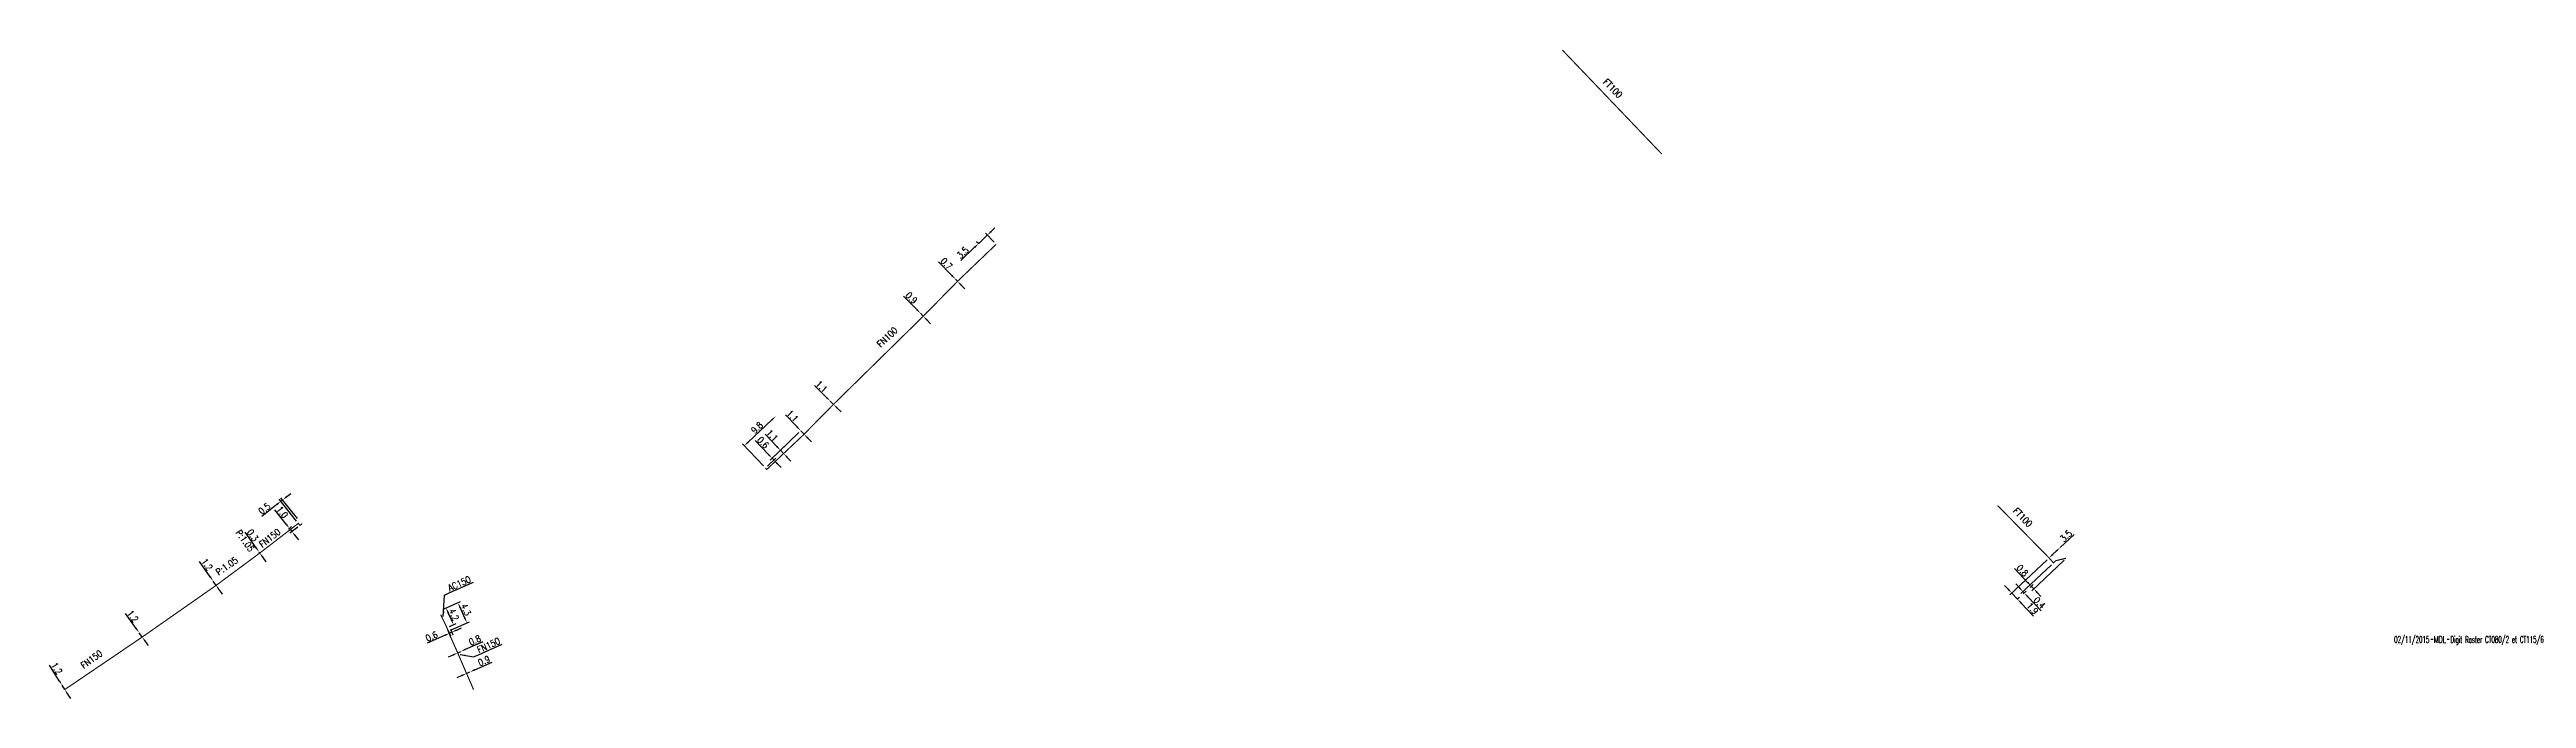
# Model space of a CAD drawing. Header units: millimetres. Extents: x 161000 to 162000, y 120998 to 122000.
# Drawn here: x 161407 to 161970, y 120998 to 121146 of the extents above; entities that cross this region are included whole.
import ezdxf
from ezdxf.enums import TextEntityAlignment as Align

# ---------------------------------------------------------------- set-up
doc = ezdxf.new("R2010")
doc.units = ezdxf.units.MM
doc.layers.get('0').update_dxf_attribs({"linetype": 'CONTINUOUS'})
doc.layers.get('Defpoints').update_dxf_attribs({"linetype": 'CONTINUOUS'})
doc.layers.add('L_908', color=5, linetype='CONTINUOUS')
doc.layers.add('L_910', color=7, linetype='CONTINUOUS')
doc.styles.get("Standard").update_dxf_attribs({"font": 'romans.shx', "width": 0.85})
doc.linetypes.add('BP_HS', pattern='A,2,-1,["G",Standard,S=0.85,R=0,X=-0.27,Y=-0.4],-1', length=4)
doc.dimstyles.get("Standard").update_dxf_attribs({"dimtxt": 1.5, "dimasz": 1.2, "dimexe": 0.625, "dimexo": 0.625, "dimgap": 0.25, "dimtad": 1, "dimdec": 1, "dimzin": 0, "dimdsep": 46, "dimtxsty": 'Standard', "dimcen": -0.5, "dimadec": 0, "dimazin": 0, "dimtfac": 1, "dimtdec": 1, "dimtmove": 0, "dimatfit": 3, "dimfxl": 0, "dimtolj": 1, "dimtzin": 0, "dimarcsym": 0})

msp = doc.modelspace()

# ---------------------------------------------------------------- texts
at = {"layer": 'L_908', "linetype": 'Continuous', "width": 0.85}
for s, rotation, p in [('FT100', 314.482, (161760.08, 121138.04)), ('FN100', 43.693, (161596.1, 121077.74)), ('FT100', 314.482, (161853.24, 121040.48)), ('P:1.05', 305.2175, (161449.46, 121035.69)), ('FN150', 38.2169, (161455.59, 121032.19)), ('P:1.05', 35.0311, (161445.69, 121025.91)), ('FN150', 36.6642, (161415.03, 121004.66))]:
    msp.add_text(s, height=1.5, rotation=rotation, dxfattribs=at).set_placement(p)
at = {"layer": 'L_908', "linetype": 'Continuous', "char_height": 1.5, "attachment_point": 7, "rotation": 23.9841}
for s, insert in [('\\A1;AC150', (161498.17, 121022.33)), ('\\A1;FN150', (161504.8, 121008.28))]:
    msp.add_mtext(s, dxfattribs=dict(at, insert=insert))

# ---------------------------------------------------------------- blocks, each defined once
blk = doc.blocks.new('GIS_MODF')
at = {"color": 0, "linetype": 'Continuous', "flags": 128}
for points in [[(-2.18, -0.01), (-1.68, -0.01)], [(1.52, -0.01), (2.02, -0.01)]]:
    blk.add_lwpolyline(points, dxfattribs=at)
at = {"color": 0, "linetype": 'Continuous', "width": 0.5}
blk.add_attdef('DATE', text='', height=1.5, dxfattribs=at).set_placement((-2.5, -0.8), align=Align.RIGHT)
at = {"color": 0, "linetype": 'Continuous', "width": 1.771291}
blk.add_attdef('USER', text='', height=1.5, dxfattribs=at).set_placement((-1.51, -0.8), (1.28, -0.8), align=Align.FIT)
at = {"color": 0, "linetype": 'Continuous', "width": 0.5}
blk.add_attdef('DESC', (2.29, -0.8), '', height=1.5, dxfattribs=at)
blk = doc.blocks.new('*D4')
at = {"layer": 'Defpoints', "color": 0, "linetype": 'Continuous', "transparency": 16777216}
for p in [(161618.29, 121101.42), (161618.7, 121100.99), (161622.31, 121101.28)]:
    blk.add_point(p, dxfattribs=at)
at = {"layer": 'L_908', "color": 0, "linetype": 'Continuous', "lineweight": -2, "transparency": 16777216}
for p, q in [((161617.42, 121100.59), (161614.27, 121097.56)), ((161618.27, 121101.44), (161617.85, 121101.87)), ((161620.3, 121103.36), (161618.29, 121101.42)), ((161621.87, 121101.73), (161619.87, 121103.81)), ((161621.17, 121104.19), (161622.04, 121105.03))]:
    blk.add_line(p, q, dxfattribs=at)
at = {"layer": 'L_908', "color": 0, "linetype": 'Continuous', "transparency": 16777216}
for points in [[(161617.28, 121100.74), (161617.56, 121100.45), (161618.29, 121101.42)], [(161621.03, 121104.34), (161621.31, 121104.05), (161620.3, 121103.36)]]:
    blk.add_solid(points, dxfattribs=at)
at = {"layer": 'L_908', "color": 0, "linetype": 'Continuous', "transparency": 16777216, "insert": (161614.72, 121099.38), "char_height": 1.5, "attachment_point": 5, "rotation": 43.8637}
blk.add_mtext('\\A1;3.5', dxfattribs=at)
blk = doc.blocks.new('*D5')
at = {"layer": 'Defpoints', "color": 0, "linetype": 'Continuous', "transparency": 16777216}
for p in [(161613.07, 121093.33), (161613.07, 121093.33), (161613.53, 121092.86)]:
    blk.add_point(p, dxfattribs=at)
at = {"layer": 'L_908', "color": 0, "linetype": 'Continuous', "lineweight": -2, "transparency": 16777216}
for p, q in [((161612.24, 121094.19), (161609.19, 121097.32)), ((161613.53, 121092.86), (161613.07, 121093.33)), ((161614.37, 121092), (161615.2, 121091.14))]:
    blk.add_line(p, q, dxfattribs=at)
at = {"layer": 'L_908', "color": 0, "linetype": 'Continuous', "transparency": 16777216}
for points in [[(161612.38, 121094.33), (161612.09, 121094.05), (161613.07, 121093.33)], [(161614.51, 121092.14), (161614.22, 121091.86), (161613.53, 121092.86)]]:
    blk.add_solid(points, dxfattribs=at)
at = {"layer": 'L_908', "color": 0, "linetype": 'Continuous', "transparency": 16777216, "insert": (161611.01, 121096.88), "char_height": 1.5, "attachment_point": 5, "rotation": 314.2528}
blk.add_mtext('\\A1;0.7', dxfattribs=at)
blk = doc.blocks.new('*D6')
at = {"layer": 'Defpoints', "color": 0, "linetype": 'Continuous', "transparency": 16777216}
for p in [(161605.12, 121085.58), (161605.12, 121085.58), (161605.75, 121084.93)]:
    blk.add_point(p, dxfattribs=at)
at = {"layer": 'L_908', "color": 0, "linetype": 'Continuous', "lineweight": -2, "transparency": 16777216}
for p, q in [((161604.28, 121086.44), (161601.27, 121089.52)), ((161605.75, 121084.93), (161605.12, 121085.58)), ((161606.58, 121084.07), (161607.42, 121083.21))]:
    blk.add_line(p, q, dxfattribs=at)
at = {"layer": 'L_908', "color": 0, "linetype": 'Continuous', "transparency": 16777216}
for points in [[(161604.42, 121086.58), (161604.14, 121086.3), (161605.12, 121085.58)], [(161606.73, 121084.21), (161606.44, 121083.93), (161605.75, 121084.93)]]:
    blk.add_solid(points, dxfattribs=at)
at = {"layer": 'L_908', "color": 0, "linetype": 'Continuous', "transparency": 16777216, "insert": (161603.07, 121089.11), "char_height": 1.5, "attachment_point": 5, "rotation": 314.2528}
blk.add_mtext('\\A1;0.9', dxfattribs=at)
blk = doc.blocks.new('*D7')
at = {"layer": 'Defpoints', "color": 0, "linetype": 'Continuous', "transparency": 16777216}
for p in [(161861.54, 121029.95), (161853.82, 121020.05), (161854.37, 121020.57)]:
    blk.add_point(p, dxfattribs=at)
at = {"layer": 'L_908', "color": 0, "linetype": 'Continuous', "lineweight": -2, "transparency": 16777216}
for p, q in [((161861.08, 121029.52), (161852.61, 121021.53)), ((161852.24, 121022.83), (161851.42, 121023.7)), ((161853.06, 121021.95), (161854.37, 121020.57)), ((161854.27, 121020.48), (161854.82, 121021)), ((161855.19, 121019.7), (161858.02, 121016.7))]:
    blk.add_line(p, q, dxfattribs=at)
at = {"layer": 'L_908', "color": 0, "linetype": 'Continuous', "transparency": 16777216}
for points in [[(161852.39, 121022.96), (161852.1, 121022.69), (161853.06, 121021.95)], [(161855.34, 121019.84), (161855.05, 121019.56), (161854.37, 121020.57)]]:
    blk.add_solid(points, dxfattribs=at)
at = {"layer": 'L_908', "color": 0, "linetype": 'Continuous', "transparency": 16777216, "insert": (161857.75, 121018.45), "char_height": 1.5, "attachment_point": 5, "rotation": 313.3254}
blk.add_mtext('\\A1;1.9', dxfattribs=at)
blk = doc.blocks.new('*D8')
at = {"layer": 'Defpoints', "color": 0, "linetype": 'Continuous', "transparency": 16777216}
for p in [(161862.53, 121028.82), (161855.2, 121021.36), (161855.88, 121022)]:
    blk.add_point(p, dxfattribs=at)
at = {"layer": 'L_908', "color": 0, "linetype": 'Continuous', "lineweight": -2, "transparency": 16777216}
for p, q in [((161862.07, 121028.39), (161855.15, 121021.86)), ((161854.78, 121023.16), (161853.96, 121024.03)), ((161855.6, 121022.29), (161855.88, 121022)), ((161855.66, 121021.79), (161856.33, 121022.43)), ((161856.7, 121021.12), (161859.74, 121017.9))]:
    blk.add_line(p, q, dxfattribs=at)
at = {"layer": 'L_908', "color": 0, "linetype": 'Continuous', "transparency": 16777216}
for points in [[(161854.93, 121023.3), (161854.64, 121023.02), (161855.6, 121022.29)], [(161856.85, 121021.26), (161856.56, 121020.99), (161855.88, 121022)]]:
    blk.add_solid(points, dxfattribs=at)
at = {"layer": 'L_908', "color": 0, "linetype": 'Continuous', "transparency": 16777216, "insert": (161859.36, 121019.76), "char_height": 1.5, "attachment_point": 5, "rotation": 313.3254}
blk.add_mtext('\\A1;0.4', dxfattribs=at)
blk = doc.blocks.new('*D9')
at = {"layer": 'Defpoints', "color": 0, "linetype": 'Continuous', "transparency": 16777216}
for p in [(161865.39, 121029.87), (161856.76, 121022.83), (161857.49, 121023.51)]:
    blk.add_point(p, dxfattribs=at)
at = {"layer": 'L_908', "color": 0, "linetype": 'Continuous', "lineweight": -2, "transparency": 16777216}
for p, q in [((161856.66, 121024.39), (161853.66, 121027.57)), ((161864.94, 121029.44), (161857.58, 121022.5)), ((161857.21, 121023.26), (161857.94, 121023.94)), ((161858.04, 121022.93), (161857.49, 121023.51)), ((161858.86, 121022.06), (161859.68, 121021.19))]:
    blk.add_line(p, q, dxfattribs=at)
at = {"layer": 'L_908', "color": 0, "linetype": 'Continuous', "transparency": 16777216}
for points in [[(161856.81, 121024.52), (161856.52, 121024.25), (161857.49, 121023.51)], [(161859.01, 121022.2), (161858.71, 121021.92), (161858.04, 121022.93)]]:
    blk.add_solid(points, dxfattribs=at)
at = {"layer": 'L_908', "color": 0, "linetype": 'Continuous', "transparency": 16777216, "insert": (161855.48, 121027.1), "char_height": 1.5, "attachment_point": 5, "rotation": 313.3254}
blk.add_mtext('\\A1;0.8', dxfattribs=at)
blk = doc.blocks.new('*D10')
at = {"layer": 'Defpoints', "color": 0, "linetype": 'Continuous', "transparency": 16777216}
for p in [(161864.05, 121032.31), (161864.05, 121032.31), (161861.54, 121029.95)]:
    blk.add_point(p, dxfattribs=at)
at = {"layer": 'L_908', "color": 0, "linetype": 'Continuous', "lineweight": -2, "transparency": 16777216}
for p, q in [((161864.05, 121032.31), (161867.23, 121035.31)), ((161862.41, 121030.77), (161863.17, 121031.49))]:
    blk.add_line(p, q, dxfattribs=at)
at = {"layer": 'L_908', "color": 0, "linetype": 'Continuous', "transparency": 16777216}
for points in [[(161863.04, 121031.63), (161863.31, 121031.34), (161864.05, 121032.31)], [(161862.27, 121030.91), (161862.55, 121030.62), (161861.54, 121029.95)]]:
    blk.add_solid(points, dxfattribs=at)
at = {"layer": 'L_908', "color": 0, "linetype": 'Continuous', "transparency": 16777216, "insert": (161865.39, 121034.95), "char_height": 1.5, "attachment_point": 5, "rotation": 43.3254}
blk.add_mtext('\\A1;3.5', dxfattribs=at)
blk = doc.blocks.new('*D11')
at = {"layer": 'Defpoints', "color": 0, "linetype": 'Continuous', "transparency": 16777216}
for p in [(161496.35, 121018.11), (161500.04, 121019.75), (161497.78, 121013.28)]:
    blk.add_point(p, dxfattribs=at)
at = {"layer": 'L_908', "color": 0, "linetype": 'Continuous', "lineweight": -2, "transparency": 16777216}
for p, q in [((161496.92, 121018.37), (161500.61, 121020.01)), ((161498.35, 121013.54), (161502.64, 121015.45)), ((161501.58, 121016.29), (161500.53, 121018.66))]:
    blk.add_line(p, q, dxfattribs=at)
at = {"layer": 'L_908', "color": 0, "linetype": 'Continuous', "transparency": 16777216}
for points in [[(161500.71, 121018.74), (161500.34, 121018.58), (161500.04, 121019.75)], [(161501.76, 121016.37), (161501.4, 121016.21), (161502.07, 121015.19)]]:
    blk.add_solid(points, dxfattribs=at)
at = {"layer": 'L_908', "color": 0, "linetype": 'Continuous', "transparency": 16777216, "insert": (161501.83, 121018.2), "char_height": 1.5, "attachment_point": 5, "rotation": 293.9841}
blk.add_mtext('\\A1;4.3', dxfattribs=at)
blk = doc.blocks.new('*D12')
at = {"layer": 'Defpoints', "color": 0, "linetype": 'Continuous', "transparency": 16777216}
for p in [(161454.86, 121031.27), (161454.86, 121031.27), (161455, 121031.06)]:
    blk.add_point(p, dxfattribs=at)
at = {"layer": 'L_908', "color": 0, "linetype": 'Continuous', "lineweight": -2, "transparency": 16777216}
for p, q in [((161454.17, 121032.25), (161451.65, 121035.82)), ((161455, 121031.06), (161454.86, 121031.27)), ((161455.69, 121030.08), (161456.39, 121029.1))]:
    blk.add_line(p, q, dxfattribs=at)
at = {"layer": 'L_908', "color": 0, "linetype": 'Continuous', "transparency": 16777216}
for points in [[(161454.33, 121032.36), (161454, 121032.13), (161454.86, 121031.27)], [(161455.86, 121030.2), (161455.53, 121029.97), (161455, 121031.06)]]:
    blk.add_solid(points, dxfattribs=at)
at = {"layer": 'L_908', "color": 0, "linetype": 'Continuous', "transparency": 16777216, "insert": (161453.38, 121035.1), "char_height": 1.5, "attachment_point": 5, "rotation": 305.2175}
blk.add_mtext('\\A1;0.3', dxfattribs=at)
blk = doc.blocks.new('*D13')
at = {"layer": 'Defpoints', "color": 0, "linetype": 'Continuous', "transparency": 16777216}
for p in [(161461.02, 121036.12), (161461.75, 121036.69), (161464.13, 121037.36)]:
    blk.add_point(p, dxfattribs=at)
at = {"layer": 'L_908', "color": 0, "linetype": 'Continuous', "lineweight": -2, "transparency": 16777216}
for p, q in [((161461, 121037.63), (161458.41, 121040.92)), ((161461.51, 121036.51), (161462.24, 121037.08)), ((161462.33, 121035.94), (161461.75, 121036.69)), ((161463.64, 121036.97), (161461.84, 121035.56)), ((161463.08, 121035), (161463.82, 121034.06))]:
    blk.add_line(p, q, dxfattribs=at)
at = {"layer": 'L_908', "color": 0, "linetype": 'Continuous', "transparency": 16777216}
for points in [[(161461.16, 121037.76), (161460.85, 121037.51), (161461.75, 121036.69)], [(161463.23, 121035.12), (161462.92, 121034.88), (161462.33, 121035.94)]]:
    blk.add_solid(points, dxfattribs=at)
at = {"layer": 'L_908', "color": 0, "linetype": 'Continuous', "transparency": 16777216, "insert": (161460.12, 121040.37), "char_height": 1.5, "attachment_point": 5, "rotation": 308.2169}
blk.add_mtext('\\A1;1.0', dxfattribs=at)
blk = doc.blocks.new('*D14')
at = {"layer": 'Defpoints', "color": 0, "linetype": 'Continuous', "transparency": 16777216}
for p in [(161496.35, 121018.11), (161497.34, 121018.55), (161497.52, 121014.09)]:
    blk.add_point(p, dxfattribs=at)
at = {"layer": 'L_908', "color": 0, "linetype": 'Continuous', "lineweight": -2, "transparency": 16777216}
for p, q in [((161496.92, 121018.37), (161497.91, 121018.81)), ((161498.54, 121015.86), (161497.83, 121017.46)), ((161498.1, 121014.35), (161499.6, 121015.02))]:
    blk.add_line(p, q, dxfattribs=at)
at = {"layer": 'L_908', "color": 0, "linetype": 'Continuous', "transparency": 16777216}
for points in [[(161498.01, 121017.54), (161497.64, 121017.38), (161497.34, 121018.55)], [(161498.72, 121015.94), (161498.36, 121015.78), (161499.03, 121014.76)]]:
    blk.add_solid(points, dxfattribs=at)
at = {"layer": 'L_908', "color": 0, "linetype": 'Continuous', "transparency": 16777216, "insert": (161499.1, 121017.06), "char_height": 1.5, "attachment_point": 5, "rotation": 293.9841}
blk.add_mtext('\\A1;4.2', dxfattribs=at)
blk = doc.blocks.new('*D15')
at = {"layer": 'Defpoints', "color": 0, "linetype": 'Continuous', "transparency": 16777216}
for p in [(161499.97, 121008.36), (161500.65, 121008.67), (161500.65, 121008.67)]:
    blk.add_point(p, dxfattribs=at)
at = {"layer": 'L_908', "color": 0, "linetype": 'Continuous', "lineweight": -2, "transparency": 16777216}
for p, q in [((161501.75, 121009.17), (161505.72, 121010.98)), ((161498.88, 121007.86), (161497.79, 121007.36)), ((161499.97, 121008.36), (161500.65, 121008.67))]:
    blk.add_line(p, q, dxfattribs=at)
at = {"layer": 'L_908', "color": 0, "linetype": 'Continuous', "transparency": 16777216}
for points in [[(161498.8, 121008.04), (161498.96, 121007.68), (161499.97, 121008.36)], [(161501.66, 121009.35), (161501.83, 121008.99), (161500.65, 121008.67)]]:
    blk.add_solid(points, dxfattribs=at)
at = {"layer": 'L_908', "color": 0, "linetype": 'Continuous', "transparency": 16777216, "insert": (161503.87, 121011.23), "char_height": 1.5, "attachment_point": 5, "rotation": 24.4948}
blk.add_mtext('\\A1;0.8', dxfattribs=at)
blk = doc.blocks.new('*D16')
at = {"layer": 'Defpoints', "color": 0, "linetype": 'Continuous', "transparency": 16777216}
for p in [(161502.76, 121004.03), (161502.76, 121004.03), (161501.98, 121003.68)]:
    blk.add_point(p, dxfattribs=at)
at = {"layer": 'L_908', "color": 0, "linetype": 'Continuous', "lineweight": -2, "transparency": 16777216}
for p, q in [((161501.98, 121003.68), (161502.76, 121004.03)), ((161503.85, 121004.52), (161507.78, 121006.28)), ((161500.89, 121003.19), (161499.79, 121002.7))]:
    blk.add_line(p, q, dxfattribs=at)
at = {"layer": 'L_908', "color": 0, "linetype": 'Continuous', "transparency": 16777216}
for points in [[(161503.77, 121004.7), (161503.93, 121004.33), (161502.76, 121004.03)], [(161500.8, 121003.37), (161500.97, 121003), (161501.98, 121003.68)]]:
    blk.add_solid(points, dxfattribs=at)
at = {"layer": 'L_908', "color": 0, "linetype": 'Continuous', "transparency": 16777216, "insert": (161505.96, 121006.56), "char_height": 1.5, "attachment_point": 5, "rotation": 24.1606}
blk.add_mtext('\\A1;0.9', dxfattribs=at)
blk = doc.blocks.new('*D17')
at = {"layer": 'Defpoints', "color": 0, "linetype": 'Continuous', "transparency": 16777216}
for p in [(161497.47, 121014.21), (161498.07, 121014.34), (161498.64, 121013.06)]:
    blk.add_point(p, dxfattribs=at)
at = {"layer": 'L_908', "color": 0, "linetype": 'Continuous', "lineweight": -2, "transparency": 16777216}
for p, q in [((161496.99, 121012.33), (161493, 121010.55)), ((161497.72, 121013.63), (161498.34, 121012.24)), ((161498.64, 121013.06), (161498.09, 121012.82)), ((161498.33, 121013.77), (161498.89, 121012.49)), ((161499.74, 121013.55), (161500.83, 121014.04))]:
    blk.add_line(p, q, dxfattribs=at)
at = {"layer": 'L_908', "color": 0, "linetype": 'Continuous', "transparency": 16777216}
for points in [[(161496.91, 121012.51), (161497.07, 121012.14), (161498.09, 121012.82)], [(161499.66, 121013.73), (161499.82, 121013.37), (161498.64, 121013.06)]]:
    blk.add_solid(points, dxfattribs=at)
at = {"layer": 'L_908', "color": 0, "linetype": 'Continuous', "transparency": 16777216, "insert": (161494.04, 121012.11), "char_height": 1.5, "attachment_point": 5, "rotation": 23.9841}
blk.add_mtext('\\A1;0.6', dxfattribs=at)
blk = doc.blocks.new('*D18')
at = {"layer": 'Defpoints', "color": 0, "linetype": 'Continuous', "transparency": 16777216}
for p in [(161444.4, 121024.7), (161444.4, 121024.7), (161445.08, 121023.71)]:
    blk.add_point(p, dxfattribs=at)
at = {"layer": 'L_908', "color": 0, "linetype": 'Continuous', "lineweight": -2, "transparency": 16777216}
for p, q in [((161443.72, 121025.69), (161441.34, 121029.13)), ((161445.08, 121023.71), (161444.4, 121024.7)), ((161445.77, 121022.72), (161446.45, 121021.74))]:
    blk.add_line(p, q, dxfattribs=at)
at = {"layer": 'L_908', "color": 0, "linetype": 'Continuous', "transparency": 16777216}
for points in [[(161443.89, 121025.8), (161443.56, 121025.57), (161444.4, 121024.7)], [(161445.93, 121022.84), (161445.6, 121022.61), (161445.08, 121023.71)]]:
    blk.add_solid(points, dxfattribs=at)
at = {"layer": 'L_908', "color": 0, "linetype": 'Continuous', "transparency": 16777216, "insert": (161443.01, 121028.47), "char_height": 1.5, "attachment_point": 5, "rotation": 304.6152}
blk.add_mtext('\\A1;1.2', dxfattribs=at)
blk = doc.blocks.new('*D19')
at = {"layer": 'Defpoints', "color": 0, "linetype": 'Continuous', "transparency": 16777216}
for p in [(161427.59, 121012.93), (161427.59, 121012.93), (161428.28, 121011.95)]:
    blk.add_point(p, dxfattribs=at)
at = {"layer": 'L_908', "color": 0, "linetype": 'Continuous', "lineweight": -2, "transparency": 16777216}
for p, q in [((161426.89, 121013.91), (161424.46, 121017.32)), ((161428.28, 121011.95), (161427.59, 121012.93)), ((161428.98, 121010.98), (161429.68, 121010))]:
    blk.add_line(p, q, dxfattribs=at)
at = {"layer": 'L_908', "color": 0, "linetype": 'Continuous', "transparency": 16777216}
for points in [[(161427.06, 121014.02), (161426.73, 121013.79), (161427.59, 121012.93)], [(161429.14, 121011.09), (161428.82, 121010.86), (161428.28, 121011.95)]]:
    blk.add_solid(points, dxfattribs=at)
at = {"layer": 'L_908', "color": 0, "linetype": 'Continuous', "transparency": 16777216, "insert": (161426.15, 121016.68), "char_height": 1.5, "attachment_point": 5, "rotation": 305.4392}
blk.add_mtext('\\A1;1.2', dxfattribs=at)
blk = doc.blocks.new('*D20')
at = {"layer": 'Defpoints', "color": 0, "linetype": 'Continuous', "transparency": 16777216}
for p in [(161410.09, 121000.99), (161410.09, 121000.99), (161410.7, 121000.02)]:
    blk.add_point(p, dxfattribs=at)
at = {"layer": 'L_908', "color": 0, "linetype": 'Continuous', "lineweight": -2, "transparency": 16777216}
for p, q in [((161409.45, 121002.01), (161407.24, 121005.56)), ((161410.7, 121000.02), (161410.09, 121000.99)), ((161411.33, 120999), (161411.97, 120997.98))]:
    blk.add_line(p, q, dxfattribs=at)
at = {"layer": 'L_908', "color": 0, "linetype": 'Continuous', "transparency": 16777216}
for points in [[(161409.62, 121002.12), (161409.28, 121001.9), (161410.09, 121000.99)], [(161411.5, 120999.1), (161411.16, 120998.89), (161410.7, 121000.02)]]:
    blk.add_solid(points, dxfattribs=at)
at = {"layer": 'L_908', "color": 0, "linetype": 'Continuous', "transparency": 16777216, "insert": (161408.88, 121004.83), "char_height": 1.5, "attachment_point": 5, "rotation": 301.9562}
blk.add_mtext('\\A1;1.2', dxfattribs=at)
blk = doc.blocks.new('*D21')
at = {"layer": 'Defpoints', "color": 0, "linetype": 'Continuous', "transparency": 16777216}
for p in [(161460.21, 121043.16), (161463.77, 121037.82), (161463.94, 121038.41)]:
    blk.add_point(p, dxfattribs=at)
at = {"layer": 'L_908', "color": 0, "linetype": 'Continuous', "lineweight": -2, "transparency": 16777216}
for p, q in [((161463.55, 121038.91), (161459.82, 121043.65)), ((161461.15, 121043.9), (161462.09, 121044.64)), ((161458.87, 121042.1), (161455.44, 121039.4)), ((161463.38, 121038.31), (161459.43, 121043.34)), ((161460.21, 121043.16), (161459.81, 121042.85))]:
    blk.add_line(p, q, dxfattribs=at)
at = {"layer": 'L_908', "color": 0, "linetype": 'Continuous', "transparency": 16777216}
for points in [[(161461.02, 121044.05), (161461.27, 121043.74), (161460.21, 121043.16)], [(161458.75, 121042.26), (161458.99, 121041.95), (161459.81, 121042.85)]]:
    blk.add_solid(points, dxfattribs=at)
at = {"layer": 'L_908', "color": 0, "linetype": 'Continuous', "transparency": 16777216, "insert": (161456.06, 121041.17), "char_height": 1.5, "attachment_point": 5, "rotation": 38.2169}
blk.add_mtext('\\A1;0.5', dxfattribs=at)
blk = doc.blocks.new('*D22')
at = {"layer": 'Defpoints', "color": 0, "linetype": 'Continuous', "transparency": 16777216}
for p in [(161584.6, 121065.62), (161584.6, 121065.62), (161585.35, 121064.88)]:
    blk.add_point(p, dxfattribs=at)
at = {"layer": 'L_908', "color": 0, "linetype": 'Continuous', "lineweight": -2, "transparency": 16777216}
for p, q in [((161583.74, 121066.46), (161581.02, 121069.14)), ((161585.35, 121064.88), (161584.6, 121065.62)), ((161586.2, 121064.04), (161587.06, 121063.2))]:
    blk.add_line(p, q, dxfattribs=at)
at = {"layer": 'L_908', "color": 0, "linetype": 'Continuous', "transparency": 16777216}
for points in [[(161583.88, 121066.6), (161583.6, 121066.31), (161584.6, 121065.62)], [(161586.34, 121064.18), (161586.06, 121063.9), (161585.35, 121064.88)]]:
    blk.add_solid(points, dxfattribs=at)
at = {"layer": 'L_908', "color": 0, "linetype": 'Continuous', "transparency": 16777216, "insert": (161582.65, 121068.93), "char_height": 1.5, "attachment_point": 5, "rotation": 315.4925}
blk.add_mtext('\\A1;1.1', dxfattribs=at)
blk = doc.blocks.new('*D23')
at = {"layer": 'Defpoints', "color": 0, "linetype": 'Continuous', "transparency": 16777216}
for p in [(161577.9, 121058.88), (161577.9, 121058.88), (161578.66, 121058.08)]:
    blk.add_point(p, dxfattribs=at)
at = {"layer": 'L_908', "color": 0, "linetype": 'Continuous', "lineweight": -2, "transparency": 16777216}
for p, q in [((161577.07, 121059.74), (161574.42, 121062.5)), ((161578.66, 121058.08), (161577.9, 121058.88)), ((161579.49, 121057.22), (161580.32, 121056.35))]:
    blk.add_line(p, q, dxfattribs=at)
at = {"layer": 'L_908', "color": 0, "linetype": 'Continuous', "transparency": 16777216}
for points in [[(161577.21, 121059.88), (161576.93, 121059.6), (161577.9, 121058.88)], [(161579.64, 121057.35), (161579.35, 121057.08), (161578.66, 121058.08)]]:
    blk.add_solid(points, dxfattribs=at)
at = {"layer": 'L_908', "color": 0, "linetype": 'Continuous', "transparency": 16777216, "insert": (161576.05, 121062.25), "char_height": 1.5, "attachment_point": 5, "rotation": 313.8293}
blk.add_mtext('\\A1;1.1', dxfattribs=at)
blk = doc.blocks.new('*D24')
at = {"layer": 'Defpoints', "color": 0, "linetype": 'Continuous', "transparency": 16777216}
for p in [(161577.9, 121058.88), (161573.29, 121054.45), (161574.02, 121053.69)]:
    blk.add_point(p, dxfattribs=at)
at = {"layer": 'L_908', "color": 0, "linetype": 'Continuous', "lineweight": -2, "transparency": 16777216}
for p, q in [((161572.46, 121055.31), (161569.81, 121058.07)), ((161577.45, 121058.44), (161572.84, 121054.01)), ((161574.02, 121053.69), (161573.29, 121054.45)), ((161574.85, 121052.82), (161575.68, 121051.96))]:
    blk.add_line(p, q, dxfattribs=at)
at = {"layer": 'L_908', "color": 0, "linetype": 'Continuous', "transparency": 16777216}
for points in [[(161572.6, 121055.45), (161572.31, 121055.17), (161573.29, 121054.45)], [(161574.99, 121052.96), (161574.7, 121052.69), (161574.02, 121053.69)]]:
    blk.add_solid(points, dxfattribs=at)
at = {"layer": 'L_908', "color": 0, "linetype": 'Continuous', "transparency": 16777216, "insert": (161571.44, 121057.82), "char_height": 1.5, "attachment_point": 5, "rotation": 313.8293}
blk.add_mtext('\\A1;1.1', dxfattribs=at)
blk = doc.blocks.new('*D25')
at = {"layer": 'Defpoints', "color": 0, "linetype": 'Continuous', "transparency": 16777216}
for p in [(161577.9, 121058.88), (161569.87, 121050.4), (161571.39, 121052.63)]:
    blk.add_point(p, dxfattribs=at)
at = {"layer": 'L_908', "color": 0, "linetype": 'Continuous', "lineweight": -2, "transparency": 16777216}
for p, q in [((161570.56, 121053.49), (161567.53, 121056.65)), ((161577.45, 121058.44), (161570.94, 121052.19)), ((161570.32, 121050.83), (161572.22, 121052.66)), ((161571.77, 121052.23), (161571.39, 121052.63)), ((161572.6, 121051.36), (161573.43, 121050.5))]:
    blk.add_line(p, q, dxfattribs=at)
at = {"layer": 'L_908', "color": 0, "linetype": 'Continuous', "transparency": 16777216}
for points in [[(161570.7, 121053.63), (161570.42, 121053.35), (161571.39, 121052.63)], [(161572.75, 121051.5), (161572.46, 121051.22), (161571.77, 121052.23)]]:
    blk.add_solid(points, dxfattribs=at)
at = {"layer": 'L_908', "color": 0, "linetype": 'Continuous', "transparency": 16777216, "insert": (161569.35, 121056.19), "char_height": 1.5, "attachment_point": 5, "rotation": 313.8293}
blk.add_mtext('\\A1;0.6', dxfattribs=at)
blk = doc.blocks.new('*D26')
at = {"layer": 'Defpoints', "color": 0, "linetype": 'Continuous', "transparency": 16777216}
for p in [(161572.23, 121062.18), (161572.23, 121062.18), (161569.87, 121050.4)]:
    blk.add_point(p, dxfattribs=at)
at = {"layer": 'L_908', "color": 0, "linetype": 'Continuous', "lineweight": -2, "transparency": 16777216}
for p, q in [((161565.97, 121056.28), (161571.35, 121061.36)), ((161569.44, 121050.86), (161564.67, 121055.91))]:
    blk.add_line(p, q, dxfattribs=at)
at = {"layer": 'L_908', "color": 0, "linetype": 'Continuous', "transparency": 16777216}
for points in [[(161571.22, 121061.5), (161571.49, 121061.21), (161572.23, 121062.18)], [(161565.83, 121056.43), (161566.11, 121056.14), (161565.1, 121055.46)]]:
    blk.add_solid(points, dxfattribs=at)
at = {"layer": 'L_908', "color": 0, "linetype": 'Continuous', "transparency": 16777216, "insert": (161567.98, 121059.55), "char_height": 1.5, "attachment_point": 5, "rotation": 43.3314}
blk.add_mtext('\\A1;9.8', dxfattribs=at)

# ---------------------------------------------------------------- dimensions: what is measured, and where the dimension line sits
at = {"layer": 'L_908', "linetype": 'Continuous'}
for base, p1, p2, angle, text, picture, middle in [((161618.29, 121101.42), (161622.31, 121101.28), (161618.7, 121100.99), 43.8637, '3.5', '*D4', (161615.41, 121098.66)), ((161500.04, 121019.75), (161497.78, 121013.28), (161496.35, 121018.11), 293.9841, '4.3', '*D11', (161500.91, 121017.79))]:
    dim = msp.add_linear_dim(base=base, p1=p1, p2=p2, angle=angle, text=text, dimstyle='Standard', dxfattribs=at)
    dim.commit()
    dim.dimension.update_dxf_attribs({"geometry": picture, "text_midpoint": middle, "dimtype": 160})
for base, p1, p2, angle, picture, middle in [((161613.0744, 121093.329), (161613.5279, 121092.8634), (161613.0744, 121093.329), 314.2528, '*D5', (161610.293, 121096.1838)), ((161605.12, 121085.58), (161605.75, 121084.93), (161605.12, 121085.58), 314.2528, '*D6', (161602.36, 121088.41)), ((161584.6, 121065.62), (161585.35, 121064.88), (161584.6, 121065.62), 315.4925, '*D22', (161581.95, 121068.22)), ((161572.23, 121062.18), (161569.87, 121050.4), (161572.23, 121062.18), 223.3314, '*D26', (161568.66, 121058.82)), ((161577.9, 121058.88), (161578.66, 121058.08), (161577.9, 121058.88), 313.8293, '*D23', (161575.33, 121061.55)), ((161571.39, 121052.63), (161569.87, 121050.4), (161577.9, 121058.88), 313.8293, '*D25', (161568.63, 121055.5)), ((161573.29, 121054.45), (161574.02, 121053.69), (161577.9, 121058.88), 313.8293, '*D24', (161570.72, 121057.13)), ((161460.21, 121043.16), (161463.77, 121037.82), (161463.94, 121038.41), 218.2169, '*D21', (161456.68, 121040.38)), ((161461.747, 121036.6896), (161464.133, 121037.3592), (161461.0216, 121036.1185), 308.2169, '*D13', (161459.3376, 121039.7495)), ((161454.8586, 121031.2657), (161455.0028, 121031.0615), (161454.8586, 121031.2657), 305.2175, '*D12', (161452.5601, 121034.5219)), ((161864.0468, 121032.3126), (161861.537, 121029.9454), (161864.0468, 121032.3126), 223.3254, '*D10', (161866.0733, 121034.2239)), ((161444.4, 121024.7), (161445.08, 121023.71), (161444.4, 121024.7), 304.6152, '*D18', (161442.19, 121027.9)), ((161854.37, 121020.57), (161861.54, 121029.95), (161853.82, 121020.05), 133.3254, '*D7', (161857.02, 121017.76)), ((161857.49, 121023.51), (161865.39, 121029.87), (161856.76, 121022.83), 313.3254, '*D9', (161854.75, 121026.41)), ((161855.88, 121022), (161862.53, 121028.82), (161855.2, 121021.36), 133.3254, '*D8', (161858.63, 121019.08)), ((161427.59, 121012.93), (161428.28, 121011.95), (161427.59, 121012.93), 305.4392, '*D19', (161425.33, 121016.1)), ((161497.34, 121018.55), (161497.52, 121014.09), (161496.35, 121018.11), 293.9841, '*D14', (161498.18, 121016.66)), ((161498.64, 121013.06), (161497.47, 121014.21), (161498.07, 121014.34), 203.9841, '*D17', (161494.45, 121011.2)), ((161410.09, 121000.99), (161410.7, 121000.02), (161410.09, 121000.99), 301.9562, '*D20', (161408.03, 121004.3))]:
    dim = msp.add_linear_dim(base=base, p1=p1, p2=p2, angle=angle, dimstyle='Standard', dxfattribs=at)
    dim.commit()
    dim.dimension.update_dxf_attribs({"geometry": picture, "text_midpoint": middle, "dimtype": 160})
for base, p1, p2, angle, picture, middle in [((161500.65, 121008.67), (161499.97, 121008.36), (161500.65, 121008.67), 204.4948, '*D15', (161504.28, 121010.32)), ((161502.76, 121004.03), (161501.98, 121003.68), (161502.76, 121004.03), 204.1606, '*D16', (161506.37, 121005.64))]:
    dim = msp.add_linear_dim(base=base, p1=p1, p2=p2, angle=angle, dimstyle='Standard', override={"dimscale": 1, "dimlfac": 1, "dimlunit": 2}, dxfattribs=at)
    dim.commit()
    dim.dimension.update_dxf_attribs({"geometry": picture, "text_midpoint": middle, "dimtype": 160})

# ---------------------------------------------------------------- linework, layer by layer
at = {"layer": 'L_908', "linetype": 'BP_HS', "ltscale": 0.5, "const_width": 0.25, "flags": 128}
for points in [[(161773.56, 121121.79), (161750.95, 121145.46)], [(161622.31, 121101.28), (161613.53, 121092.86), (161605.75, 121084.93), (161585.35, 121064.88), (161578.66, 121058.08), (161574.02, 121053.69), (161570.18, 121050.07), (161569.87, 121050.4)], [(161410.67, 121000), (161410.7, 121000.02), (161428.28, 121011.95), (161445.08, 121023.71), (161445.08, 121023.71), (161445.08, 121023.71), (161455, 121031.06), (161455, 121031.06), (161459.44, 121034.48), (161463.77, 121037.82), (161463.99, 121037.54)], [(161463.99, 121037.54), (161464.13, 121037.36), (161464.13, 121037.36), (161464.63, 121037.75)], [(161865.39, 121029.87), (161863.07, 121029.33), (161862.53, 121028.82), (161861.54, 121029.95), (161849.83, 121041.87)], [(161497.47, 121014.21), (161496.1, 121017.06)], [(161497.93, 121012.94), (161497.47, 121014.21)], [(161503.58, 121000), (161501.98, 121003.68), (161499.97, 121008.36), (161497.93, 121012.94)]]:
    msp.add_lwpolyline(points, dxfattribs=at)

# ---------------------------------------------------------------- block references
at = {"layer": 'L_910', "ltscale": 0.5}
ref = msp.add_blockref('GIS_MODF', (161950.44, 121011.45), dxfattribs=at)
ref.add_attrib('DATE', '02/11/2015', dxfattribs={"layer": '0', "color": 0, "linetype": 'Continuous', "height": 1.5, "width": 0.5}).set_placement((161947.94, 121010.65), align=Align.RIGHT)
ref.add_attrib('USER', 'MDL', dxfattribs={"layer": '0', "color": 0, "linetype": 'Continuous', "height": 1.5, "width": 0.638826}).set_placement((161948.94, 121010.65), (161951.72, 121010.65), align=Align.FIT)
ref.add_attrib('DESC', 'Digit Raster CT080/2 et CT115/6', (161952.73, 121010.65), dxfattribs={"layer": '0', "color": 0, "linetype": 'Continuous', "height": 1.5, "width": 0.5})

msp.set_redraw_order([(e.dxf.handle, doc.entitydb.next_handle()) for e in msp.query("TEXT MTEXT ATTDEF DIMENSION ARC_DIMENSION")])  # texts and dimensions are drawn at this point

# ---------------------------------------------------------------- leaders
at = {"layer": 'L_908', "linetype": 'Continuous', "annotation_type": 0, "has_hookline": 1, "hookline_direction": 0, "horizontal_direction": (0.913659, 0.406483, 0)}
for points, text_width in [([(161496.7, 121016.6), (161496.95, 121021.51), (161498.05, 121022)], 5.77), ([(161500.51, 121007.97), (161503.57, 121007.47), (161504.67, 121007.95)], 5.65)]:
    msp.add_leader(points, dimstyle='Standard', dxfattribs=dict(at, text_width=text_width))

doc.saveas('drawing.dxf')
